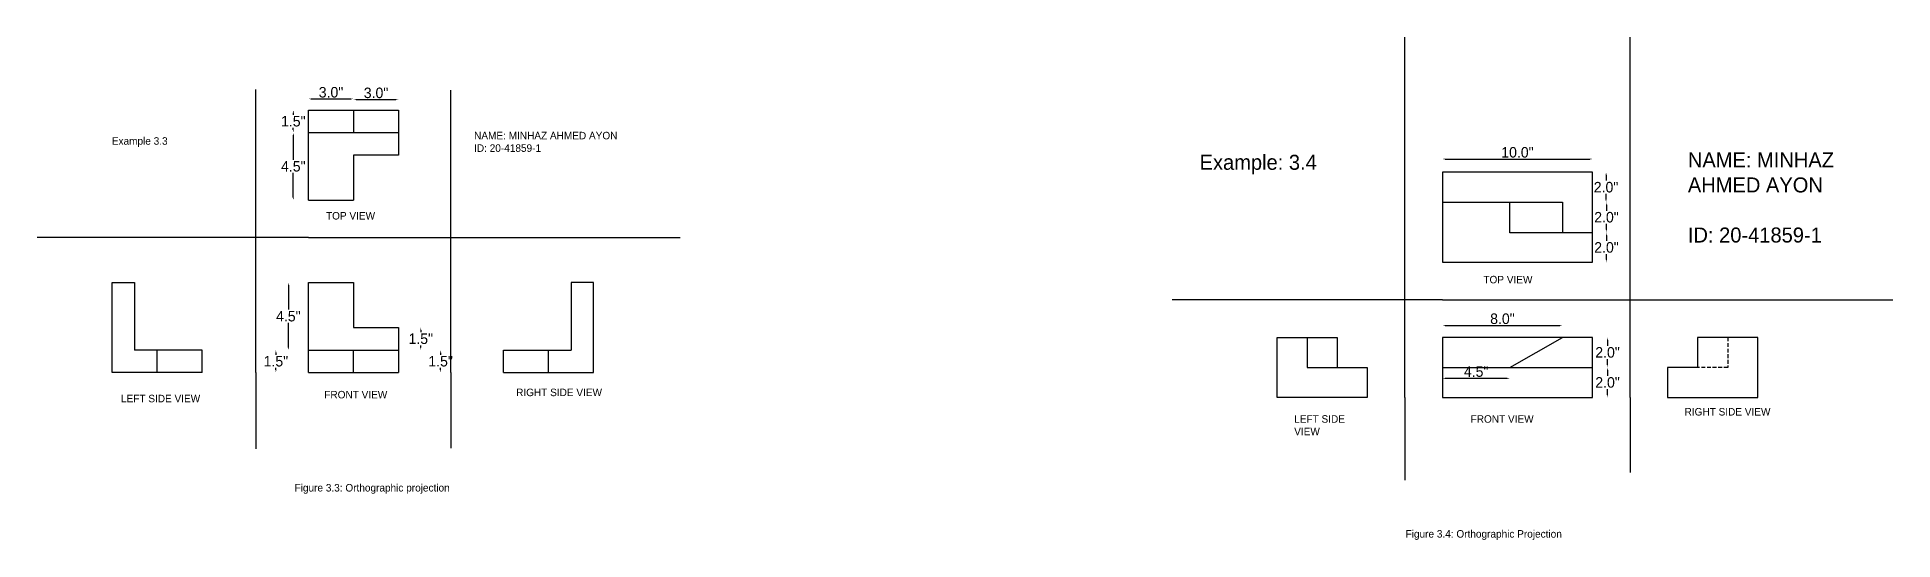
# Model space of a CAD drawing. Header units: inches. Extents: x -47 to 1284, y -112 to 236.
# Drawn here: x 424 to 547.6, y 39.9 to 73.3 of the extents above; entities that cross this region are included whole.
import ezdxf

# ---------------------------------------------------------------- set-up
doc = ezdxf.new("R2010")
doc.units = ezdxf.units.IN
doc.header["$MEASUREMENT"] = 0
doc.linetypes.add('DASHED2', pattern=[0.375, 0.25, -0.125])
doc.dimstyles.get("Standard").update_dxf_attribs({"dimtxt": 0.7, "dimasz": 0.18, "dimexe": 0.18, "dimexo": 0.0625, "dimgap": 0.09, "dimtad": 1, "dimtih": 1, "dimtoh": 1, "dimdec": 1, "dimzin": 0, "dimdsep": 46, "dimlunit": 3, "dimtxsty": 'Standard', "dimcen": 0.09, "dimse1": 1, "dimse2": 1, "dimadec": 0, "dimazin": 0, "dimtfac": 1, "dimtdec": 1, "dimtofl": 0, "dimtmove": 0, "dimatfit": 3, "dimfxl": 1, "dimtolj": 1, "dimtzin": 0, "dimarcsym": 0})

msp = doc.modelspace()

# ---------------------------------------------------------------- texts
for s, insert, char_height, width, attachment_point in [('NAME: MINHAZ AHMED AYON\\PID: 20-41859-1', (453.06, 67.04), 0.5, 11.8694, 1), ('Example 3.3', (430.79, 66.68), 0.5, 7.9945, 2), ('Example: 3.4', (501.38, 65.51), 1, 11.9606, 1), ('NAME: MINHAZ AHMED AYON\\P\\PID: 20-41859-1', (533.9, 65.67), 1, 11.3199, 1), ('TOP VIEW', (444.83, 61.7), 0.5, 6.7921, 2), ('TOP VIEW', (520.28, 57.45), 0.5, 4.6454, 1), ('LEFT SIDE VIEW', (432.18, 49.53), 0.5, 5.1769, 2), ('FRONT VIEW', (445.18, 49.79), 0.5, 5.2598, 2), ('RIGHT SIDE VIEW', (458.72, 49.94), 0.5, 7.9103, 2), ('RIGHT SIDE VIEW', (533.68, 48.65), 0.5, 5.4463, 1), ('LEFT SIDE VIEW', (507.68, 48.17), 0.5, 4.2716, 1), ('FRONT VIEW', (519.43, 48.17), 0.5, 6.621, 1), ('Figure 3.3: Orthographic projection', (446.27, 43.59), 0.5, 18.2242, 2), ('Figure 3.4: Orthographic Projection', (515.1, 40.52), 0.5, 21.732, 1)]:
    msp.add_mtext(s, dxfattribs=dict(insert=insert, char_height=char_height, width=width, attachment_point=attachment_point))

# ---------------------------------------------------------------- blocks, each defined once
blk = doc.blocks.new('*D44')
at = {"color": 0, "lineweight": -2}
for p, q in [((450.83, 52.33), (450.83, 52.2)), ((450.83, 51.19), (450.83, 51.32))]:
    blk.add_line(p, q, dxfattribs=at)
at = {"color": 0}
for points in [[(450.8, 52.33), (450.86, 52.33), (450.83, 52.51)], [(450.8, 51.19), (450.86, 51.19), (450.83, 51.01)]]:
    blk.add_solid(points, dxfattribs=at)
at = {"layer": 'Defpoints', "color": 0}
for p in [(448.03, 52.51), (450.83, 52.51), (448.03, 51.01)]:
    blk.add_point(p, dxfattribs=at)
at = {"color": 0, "insert": (450.83, 51.76), "char_height": 0.7, "attachment_point": 5}
blk.add_mtext('\\A1;1.5"', dxfattribs=at)
blk = doc.blocks.new('*D45')
at = {"color": 0, "lineweight": -2}
for p, q in [((449.51, 53.83), (449.51, 53.7)), ((449.51, 52.69), (449.51, 52.82))]:
    blk.add_line(p, q, dxfattribs=at)
at = {"color": 0}
for points in [[(449.48, 53.83), (449.54, 53.83), (449.51, 54.01)], [(449.48, 52.69), (449.54, 52.69), (449.51, 52.51)]]:
    blk.add_solid(points, dxfattribs=at)
at = {"layer": 'Defpoints', "color": 0}
for p in [(448.03, 54.01), (448.03, 52.51), (449.51, 52.51)]:
    blk.add_point(p, dxfattribs=at)
at = {"color": 0, "insert": (449.51, 53.26), "char_height": 0.7, "attachment_point": 5}
blk.add_mtext('\\A1;1.5"', dxfattribs=at)
blk = doc.blocks.new('*D46')
at = {"color": 0, "lineweight": -2}
for p, q in [((440.69, 56.83), (440.69, 55.2)), ((440.69, 52.69), (440.69, 54.32))]:
    blk.add_line(p, q, dxfattribs=at)
at = {"color": 0}
for points in [[(440.66, 56.83), (440.72, 56.83), (440.69, 57.01)], [(440.66, 52.69), (440.72, 52.69), (440.69, 52.51)]]:
    blk.add_solid(points, dxfattribs=at)
at = {"layer": 'Defpoints', "color": 0}
for p in [(442.03, 57.01), (440.69, 52.51), (442.03, 52.51)]:
    blk.add_point(p, dxfattribs=at)
at = {"color": 0, "insert": (440.69, 54.76), "char_height": 0.7, "attachment_point": 5}
blk.add_mtext('\\A1;4.5"', dxfattribs=at)
blk = doc.blocks.new('*D47')
at = {"color": 0, "lineweight": -2}
for p, q in [((439.86, 52.33), (439.86, 52.2)), ((439.86, 51.19), (439.86, 51.32))]:
    blk.add_line(p, q, dxfattribs=at)
at = {"color": 0}
for points in [[(439.83, 52.33), (439.89, 52.33), (439.86, 52.51)], [(439.83, 51.19), (439.89, 51.19), (439.86, 51.01)]]:
    blk.add_solid(points, dxfattribs=at)
at = {"layer": 'Defpoints', "color": 0}
for p in [(442.03, 52.51), (439.86, 51.01), (442.03, 51.01)]:
    blk.add_point(p, dxfattribs=at)
at = {"color": 0, "insert": (439.86, 51.76), "char_height": 0.7, "attachment_point": 5}
blk.add_mtext('\\A1;1.5"', dxfattribs=at)
blk = doc.blocks.new('*D52')
at = {"color": 0, "lineweight": -2}
blk.add_line((442.21, 69.23), (444.85, 69.23), dxfattribs=at)
at = {"color": 0}
for points in [[(442.21, 69.26), (442.21, 69.2), (442.03, 69.23)], [(444.85, 69.26), (444.85, 69.2), (445.03, 69.23)]]:
    blk.add_solid(points, dxfattribs=at)
at = {"layer": 'Defpoints', "color": 0}
for p in [(445.03, 69.23), (442.03, 68.49), (445.03, 68.49)]:
    blk.add_point(p, dxfattribs=at)
at = {"color": 0, "insert": (443.53, 69.67), "char_height": 0.7, "attachment_point": 5}
blk.add_mtext('\\A1;3.0"', dxfattribs=at)
blk = doc.blocks.new('*D53')
at = {"color": 0, "lineweight": -2}
blk.add_line((445.21, 69.19), (447.85, 69.19), dxfattribs=at)
at = {"color": 0}
for points in [[(445.21, 69.22), (445.21, 69.16), (445.03, 69.19)], [(447.85, 69.22), (447.85, 69.16), (448.03, 69.19)]]:
    blk.add_solid(points, dxfattribs=at)
at = {"layer": 'Defpoints', "color": 0}
for p in [(445.03, 68.49), (448.03, 69.19), (448.03, 68.49)]:
    blk.add_point(p, dxfattribs=at)
at = {"color": 0, "insert": (446.53, 69.63), "char_height": 0.7, "attachment_point": 5}
blk.add_mtext('\\A1;3.0"', dxfattribs=at)
blk = doc.blocks.new('*D54')
at = {"color": 0, "lineweight": -2}
for p, q in [((441.02, 68.31), (441.02, 68.18)), ((441.02, 67.17), (441.02, 67.3))]:
    blk.add_line(p, q, dxfattribs=at)
at = {"color": 0}
for points in [[(440.99, 68.31), (441.05, 68.31), (441.02, 68.49)], [(440.99, 67.17), (441.05, 67.17), (441.02, 66.99)]]:
    blk.add_solid(points, dxfattribs=at)
at = {"layer": 'Defpoints', "color": 0}
for p in [(442.03, 68.49), (441.02, 66.99), (442.03, 66.99)]:
    blk.add_point(p, dxfattribs=at)
at = {"color": 0, "insert": (441.02, 67.74), "char_height": 0.7, "attachment_point": 5}
blk.add_mtext('\\A1;1.5"', dxfattribs=at)
blk = doc.blocks.new('*D55')
at = {"color": 0, "lineweight": -2}
for p, q in [((441.02, 66.81), (441.02, 65.18)), ((441.02, 62.67), (441.02, 64.3))]:
    blk.add_line(p, q, dxfattribs=at)
at = {"color": 0}
for points in [[(440.99, 66.81), (441.05, 66.81), (441.02, 66.99)], [(440.99, 62.67), (441.05, 62.67), (441.02, 62.49)]]:
    blk.add_solid(points, dxfattribs=at)
at = {"layer": 'Defpoints', "color": 0}
for p in [(442.03, 66.99), (441.02, 62.49), (442.03, 62.49)]:
    blk.add_point(p, dxfattribs=at)
at = {"color": 0, "insert": (441.02, 64.74), "char_height": 0.7, "attachment_point": 5}
blk.add_mtext('\\A1;4.5"', dxfattribs=at)
blk = doc.blocks.new('*D35')
at = {"color": 0, "lineweight": -2}
blk.add_line((517.73, 54.15), (525.37, 54.15), dxfattribs=at)
at = {"color": 0}
for points in [[(517.73, 54.18), (517.73, 54.12), (517.55, 54.15)], [(525.37, 54.18), (525.37, 54.12), (525.55, 54.15)]]:
    blk.add_solid(points, dxfattribs=at)
at = {"layer": 'Defpoints', "color": 0}
for p in [(517.55, 53.35), (525.55, 54.15), (525.55, 53.35)]:
    blk.add_point(p, dxfattribs=at)
at = {"color": 0, "insert": (521.55, 54.59), "char_height": 0.7, "attachment_point": 5}
blk.add_mtext('\\A1;8.0"', dxfattribs=at)
blk = doc.blocks.new('*D36')
at = {"color": 0, "lineweight": -2}
for p, q in [((528.55, 53.17), (528.55, 52.79)), ((528.55, 51.53), (528.55, 51.91))]:
    blk.add_line(p, q, dxfattribs=at)
at = {"color": 0}
for points in [[(528.52, 53.17), (528.58, 53.17), (528.55, 53.35)], [(528.52, 51.53), (528.58, 51.53), (528.55, 51.35)]]:
    blk.add_solid(points, dxfattribs=at)
at = {"layer": 'Defpoints', "color": 0}
for p in [(527.55, 53.35), (527.55, 51.35), (528.55, 51.35)]:
    blk.add_point(p, dxfattribs=at)
at = {"color": 0, "insert": (528.55, 52.35), "char_height": 0.7, "attachment_point": 5}
blk.add_mtext('\\A1;2.0"', dxfattribs=at)
blk = doc.blocks.new('*D37')
at = {"color": 0, "lineweight": -2}
for p, q in [((528.55, 51.17), (528.55, 50.79)), ((528.55, 49.53), (528.55, 49.91))]:
    blk.add_line(p, q, dxfattribs=at)
at = {"color": 0}
for points in [[(528.52, 51.17), (528.58, 51.17), (528.55, 51.35)], [(528.52, 49.53), (528.58, 49.53), (528.55, 49.35)]]:
    blk.add_solid(points, dxfattribs=at)
at = {"layer": 'Defpoints', "color": 0}
for p in [(527.55, 51.35), (527.55, 49.35), (528.55, 49.35)]:
    blk.add_point(p, dxfattribs=at)
at = {"color": 0, "insert": (528.55, 50.35), "char_height": 0.7, "attachment_point": 5}
blk.add_mtext('\\A1;2.0"', dxfattribs=at)
blk = doc.blocks.new('*D38')
at = {"color": 0, "lineweight": -2}
blk.add_line((517.73, 50.63), (521.87, 50.63), dxfattribs=at)
at = {"color": 0}
for points in [[(517.73, 50.66), (517.73, 50.6), (517.55, 50.63)], [(521.87, 50.66), (521.87, 50.6), (522.05, 50.63)]]:
    blk.add_solid(points, dxfattribs=at)
at = {"layer": 'Defpoints', "color": 0}
for p in [(517.55, 51.35), (522.05, 51.35), (522.05, 50.63)]:
    blk.add_point(p, dxfattribs=at)
at = {"color": 0, "insert": (519.8, 51.07), "char_height": 0.7, "attachment_point": 5}
blk.add_mtext('\\A1;4.5"', dxfattribs=at)
blk = doc.blocks.new('*D39')
at = {"color": 0, "lineweight": -2}
for p, q in [((528.45, 64.17), (528.45, 63.79)), ((528.45, 62.53), (528.45, 62.91))]:
    blk.add_line(p, q, dxfattribs=at)
at = {"color": 0}
for points in [[(528.42, 64.17), (528.48, 64.17), (528.45, 64.35)], [(528.42, 62.53), (528.48, 62.53), (528.45, 62.35)]]:
    blk.add_solid(points, dxfattribs=at)
at = {"layer": 'Defpoints', "color": 0}
for p in [(527.55, 64.35), (527.55, 62.35), (528.45, 62.35)]:
    blk.add_point(p, dxfattribs=at)
at = {"color": 0, "insert": (528.45, 63.35), "char_height": 0.7, "attachment_point": 5}
blk.add_mtext('\\A1;2.0"', dxfattribs=at)
blk = doc.blocks.new('*D40')
at = {"color": 0, "lineweight": -2}
for p, q in [((528.48, 62.17), (528.48, 61.79)), ((528.48, 60.53), (528.48, 60.91))]:
    blk.add_line(p, q, dxfattribs=at)
at = {"color": 0}
for points in [[(528.45, 62.17), (528.51, 62.17), (528.48, 62.35)], [(528.45, 60.53), (528.51, 60.53), (528.48, 60.35)]]:
    blk.add_solid(points, dxfattribs=at)
at = {"layer": 'Defpoints', "color": 0}
for p in [(527.55, 62.35), (527.55, 60.35), (528.48, 60.35)]:
    blk.add_point(p, dxfattribs=at)
at = {"color": 0, "insert": (528.48, 61.35), "char_height": 0.7, "attachment_point": 5}
blk.add_mtext('\\A1;2.0"', dxfattribs=at)
blk = doc.blocks.new('*D41')
at = {"color": 0, "lineweight": -2}
for p, q in [((528.48, 60.14), (528.48, 59.78)), ((528.48, 58.53), (528.48, 58.9))]:
    blk.add_line(p, q, dxfattribs=at)
at = {"color": 0}
for points in [[(528.45, 60.14), (528.51, 60.14), (528.48, 60.32)], [(528.45, 58.53), (528.51, 58.53), (528.48, 58.35)]]:
    blk.add_solid(points, dxfattribs=at)
at = {"layer": 'Defpoints', "color": 0}
for p in [(527.55, 60.32), (527.55, 58.35), (528.48, 58.35)]:
    blk.add_point(p, dxfattribs=at)
at = {"color": 0, "insert": (528.48, 59.34), "char_height": 0.7, "attachment_point": 5}
blk.add_mtext('\\A1;2.0"', dxfattribs=at)
blk = doc.blocks.new('*D42')
at = {"color": 0, "lineweight": -2}
blk.add_line((517.73, 65.23), (527.37, 65.23), dxfattribs=at)
at = {"color": 0}
for points in [[(517.73, 65.26), (517.73, 65.2), (517.55, 65.23)], [(527.37, 65.26), (527.37, 65.2), (527.55, 65.23)]]:
    blk.add_solid(points, dxfattribs=at)
at = {"layer": 'Defpoints', "color": 0}
for p in [(517.55, 64.35), (527.55, 65.23), (527.55, 64.35)]:
    blk.add_point(p, dxfattribs=at)
at = {"color": 0, "insert": (522.55, 65.67), "char_height": 0.7, "attachment_point": 5}
blk.add_mtext('\\A1;10.0"', dxfattribs=at)

# ---------------------------------------------------------------- dimensions: what is measured, and where the dimension line sits
for base, p1, p2, picture, middle in [((445.03, 69.23), (442.03, 68.49), (445.03, 68.49), '*D52', (443.53, 69.67)), ((448.03, 69.19), (445.03, 68.49), (448.03, 68.49), '*D53', (446.53, 69.63)), ((527.55, 65.23), (517.55, 64.35), (527.55, 64.35), '*D42', (522.55, 65.67)), ((525.55, 54.15), (517.55, 53.35), (525.55, 53.35), '*D35', (521.55, 54.59)), ((522.05, 50.63), (517.55, 51.35), (522.05, 51.35), '*D38', (519.8, 51.07))]:
    dim = msp.add_linear_dim(base=base, p1=p1, p2=p2, dimstyle='Standard')
    dim.commit()
    dim.dimension.update_dxf_attribs({"geometry": picture, "text_midpoint": middle})
for base, p1, p2, picture, middle in [((441.02, 66.99), (442.03, 68.49), (442.03, 66.99), '*D54', (441.02, 67.74)), ((441.02, 62.49), (442.03, 66.99), (442.03, 62.49), '*D55', (441.02, 64.74)), ((528.45, 62.35), (527.55, 64.35), (527.55, 62.35), '*D39', (528.45, 63.35)), ((528.48, 60.35), (527.55, 62.35), (527.55, 60.35), '*D40', (528.48, 61.35)), ((528.48, 58.35), (527.55, 60.32), (527.55, 58.35), '*D41', (528.48, 59.34)), ((440.69, 52.51), (442.03, 57.01), (442.03, 52.51), '*D46', (440.69, 54.76)), ((449.51, 52.51), (448.03, 54.01), (448.03, 52.51), '*D45', (449.51, 53.26)), ((528.55, 51.35), (527.55, 53.35), (527.55, 51.35), '*D36', (528.55, 52.35)), ((439.86, 51.01), (442.03, 52.51), (442.03, 51.01), '*D47', (439.86, 51.76)), ((450.83, 52.51), (448.03, 51.01), (448.03, 52.51), '*D44', (450.83, 51.76)), ((528.55, 49.35), (527.55, 51.35), (527.55, 49.35), '*D37', (528.55, 50.35))]:
    dim = msp.add_linear_dim(base=base, p1=p1, p2=p2, angle=90, dimstyle='Standard')
    dim.commit()
    dim.dimension.update_dxf_attribs({"geometry": picture, "text_midpoint": middle})

# ---------------------------------------------------------------- linework, layer by layer
at = {"color": 1}
for p, q in [((515.05, 49.35), (515.05, 73.35)), ((530.05, 49.35), (530.05, 73.35)), ((438.53, 63.01), (438.53, 69.85)), ((451.52, 63.01), (451.52, 69.81)), ((438.53, 51.01), (438.53, 63.01)), ((451.52, 51.01), (451.52, 63.01)), ((442.03, 60), (423.96, 60)), ((442.03, 60), (466.78, 60)), ((517.55, 55.85), (499.55, 55.85)), ((517.55, 55.85), (547.55, 55.85)), ((438.53, 51.01), (438.53, 45.93)), ((451.52, 51.01), (451.52, 45.97)), ((515.05, 49.35), (515.05, 43.85)), ((530.05, 49.35), (530.05, 44.35))]:
    msp.add_line(p, q, dxfattribs=at)
for p, q in [((442.03, 66.99), (442.03, 68.49)), ((442.03, 68.49), (445.03, 68.49)), ((445.03, 68.49), (448.03, 68.49)), ((445.03, 68.49), (445.03, 66.99)), ((448.03, 68.49), (448.03, 66.99)), ((442.03, 62.49), (442.03, 66.99)), ((442.03, 66.99), (448.03, 66.99)), ((448.03, 66.99), (448.03, 65.49)), ((448.03, 65.49), (445.03, 65.49)), ((445.03, 65.49), (445.03, 62.49)), ((527.55, 64.35), (517.55, 64.35)), ((517.55, 64.35), (517.55, 62.35)), ((527.55, 62.35), (527.55, 64.35)), ((442.03, 62.49), (445.03, 62.49)), ((517.55, 62.35), (517.55, 58.35)), ((517.55, 62.35), (522.05, 62.35)), ((522.05, 62.35), (525.55, 62.35)), ((522.05, 60.32), (522.05, 62.32)), ((525.55, 62.35), (525.55, 60.35)), ((527.55, 60.35), (527.55, 62.35)), ((527.55, 60.32), (522.05, 60.32)), ((527.55, 58.35), (527.55, 60.35)), ((517.55, 58.35), (527.55, 58.35)), ((428.95, 54.01), (428.95, 57.01)), ((428.95, 57.01), (430.45, 57.01)), ((430.45, 57.01), (430.45, 52.51)), ((442.03, 52.51), (442.03, 57.01)), ((442.03, 57.01), (445.03, 57.01)), ((445.03, 57.01), (445.03, 54.01)), ((461.02, 57.01), (459.52, 57.01)), ((459.52, 57.01), (459.52, 52.51)), ((461.02, 54.01), (461.02, 57.01)), ((428.95, 51.01), (428.95, 54.01)), ((445.03, 54.01), (448.03, 54.01)), ((448.03, 54.01), (448.03, 52.51)), ((461.02, 51.01), (461.02, 54.01)), ((506.55, 49.35), (506.55, 53.35)), ((506.55, 53.35), (508.55, 53.35)), ((508.55, 53.35), (510.55, 53.35)), ((508.55, 53.35), (508.55, 51.35)), ((510.55, 53.35), (510.55, 51.35)), ((525.55, 53.35), (517.55, 53.35)), ((517.55, 53.35), (517.55, 51.35)), ((522.05, 51.35), (525.55, 53.35)), ((527.55, 53.35), (525.55, 53.35)), ((527.55, 51.35), (527.55, 53.35)), ((536.55, 53.35), (534.55, 53.35)), ((534.55, 53.35), (534.55, 51.35)), ((538.55, 53.35), (536.55, 53.35)), ((538.55, 49.35), (538.55, 53.35)), ((434.95, 52.51), (430.45, 52.51)), ((431.95, 51.01), (431.95, 52.51)), ((434.95, 51.01), (434.95, 52.51)), ((442.03, 51.01), (442.03, 52.51)), ((442.03, 52.51), (445.03, 52.51)), ((445.03, 52.51), (448.03, 52.51)), ((445.03, 51.01), (445.03, 52.51)), ((448.03, 52.51), (448.03, 51.01)), ((455.02, 51.01), (455.02, 52.51)), ((455.02, 52.51), (459.52, 52.51)), ((458.02, 51.01), (458.02, 52.51)), ((434.95, 51.01), (428.95, 51.01)), ((442.03, 51.01), (445.03, 51.01)), ((445.03, 51.01), (448.03, 51.01)), ((455.02, 51.01), (461.02, 51.01)), ((508.55, 51.35), (510.55, 51.35)), ((510.55, 51.35), (512.55, 51.35)), ((512.55, 51.35), (512.55, 49.35)), ((517.55, 51.35), (517.55, 49.35)), ((517.55, 51.35), (522.05, 51.35)), ((522.05, 51.35), (527.55, 51.35)), ((527.55, 49.35), (527.55, 51.35)), ((534.55, 51.35), (532.55, 51.35)), ((532.55, 51.35), (532.55, 49.35)), ((512.55, 49.35), (506.55, 49.35)), ((517.55, 49.35), (527.55, 49.35)), ((532.55, 49.35), (538.55, 49.35))]:
    msp.add_line(p, q)
at = {"linetype": 'DASHED2'}
for p, q in [((536.55, 53.35), (536.55, 51.35)), ((536.55, 51.35), (534.55, 51.35))]:
    msp.add_line(p, q, dxfattribs=at)

msp.set_redraw_order([(e.dxf.handle, doc.entitydb.next_handle()) for e in msp.query("TEXT MTEXT ATTDEF DIMENSION ARC_DIMENSION")])  # texts and dimensions are drawn at this point

doc.saveas('drawing.dxf')
